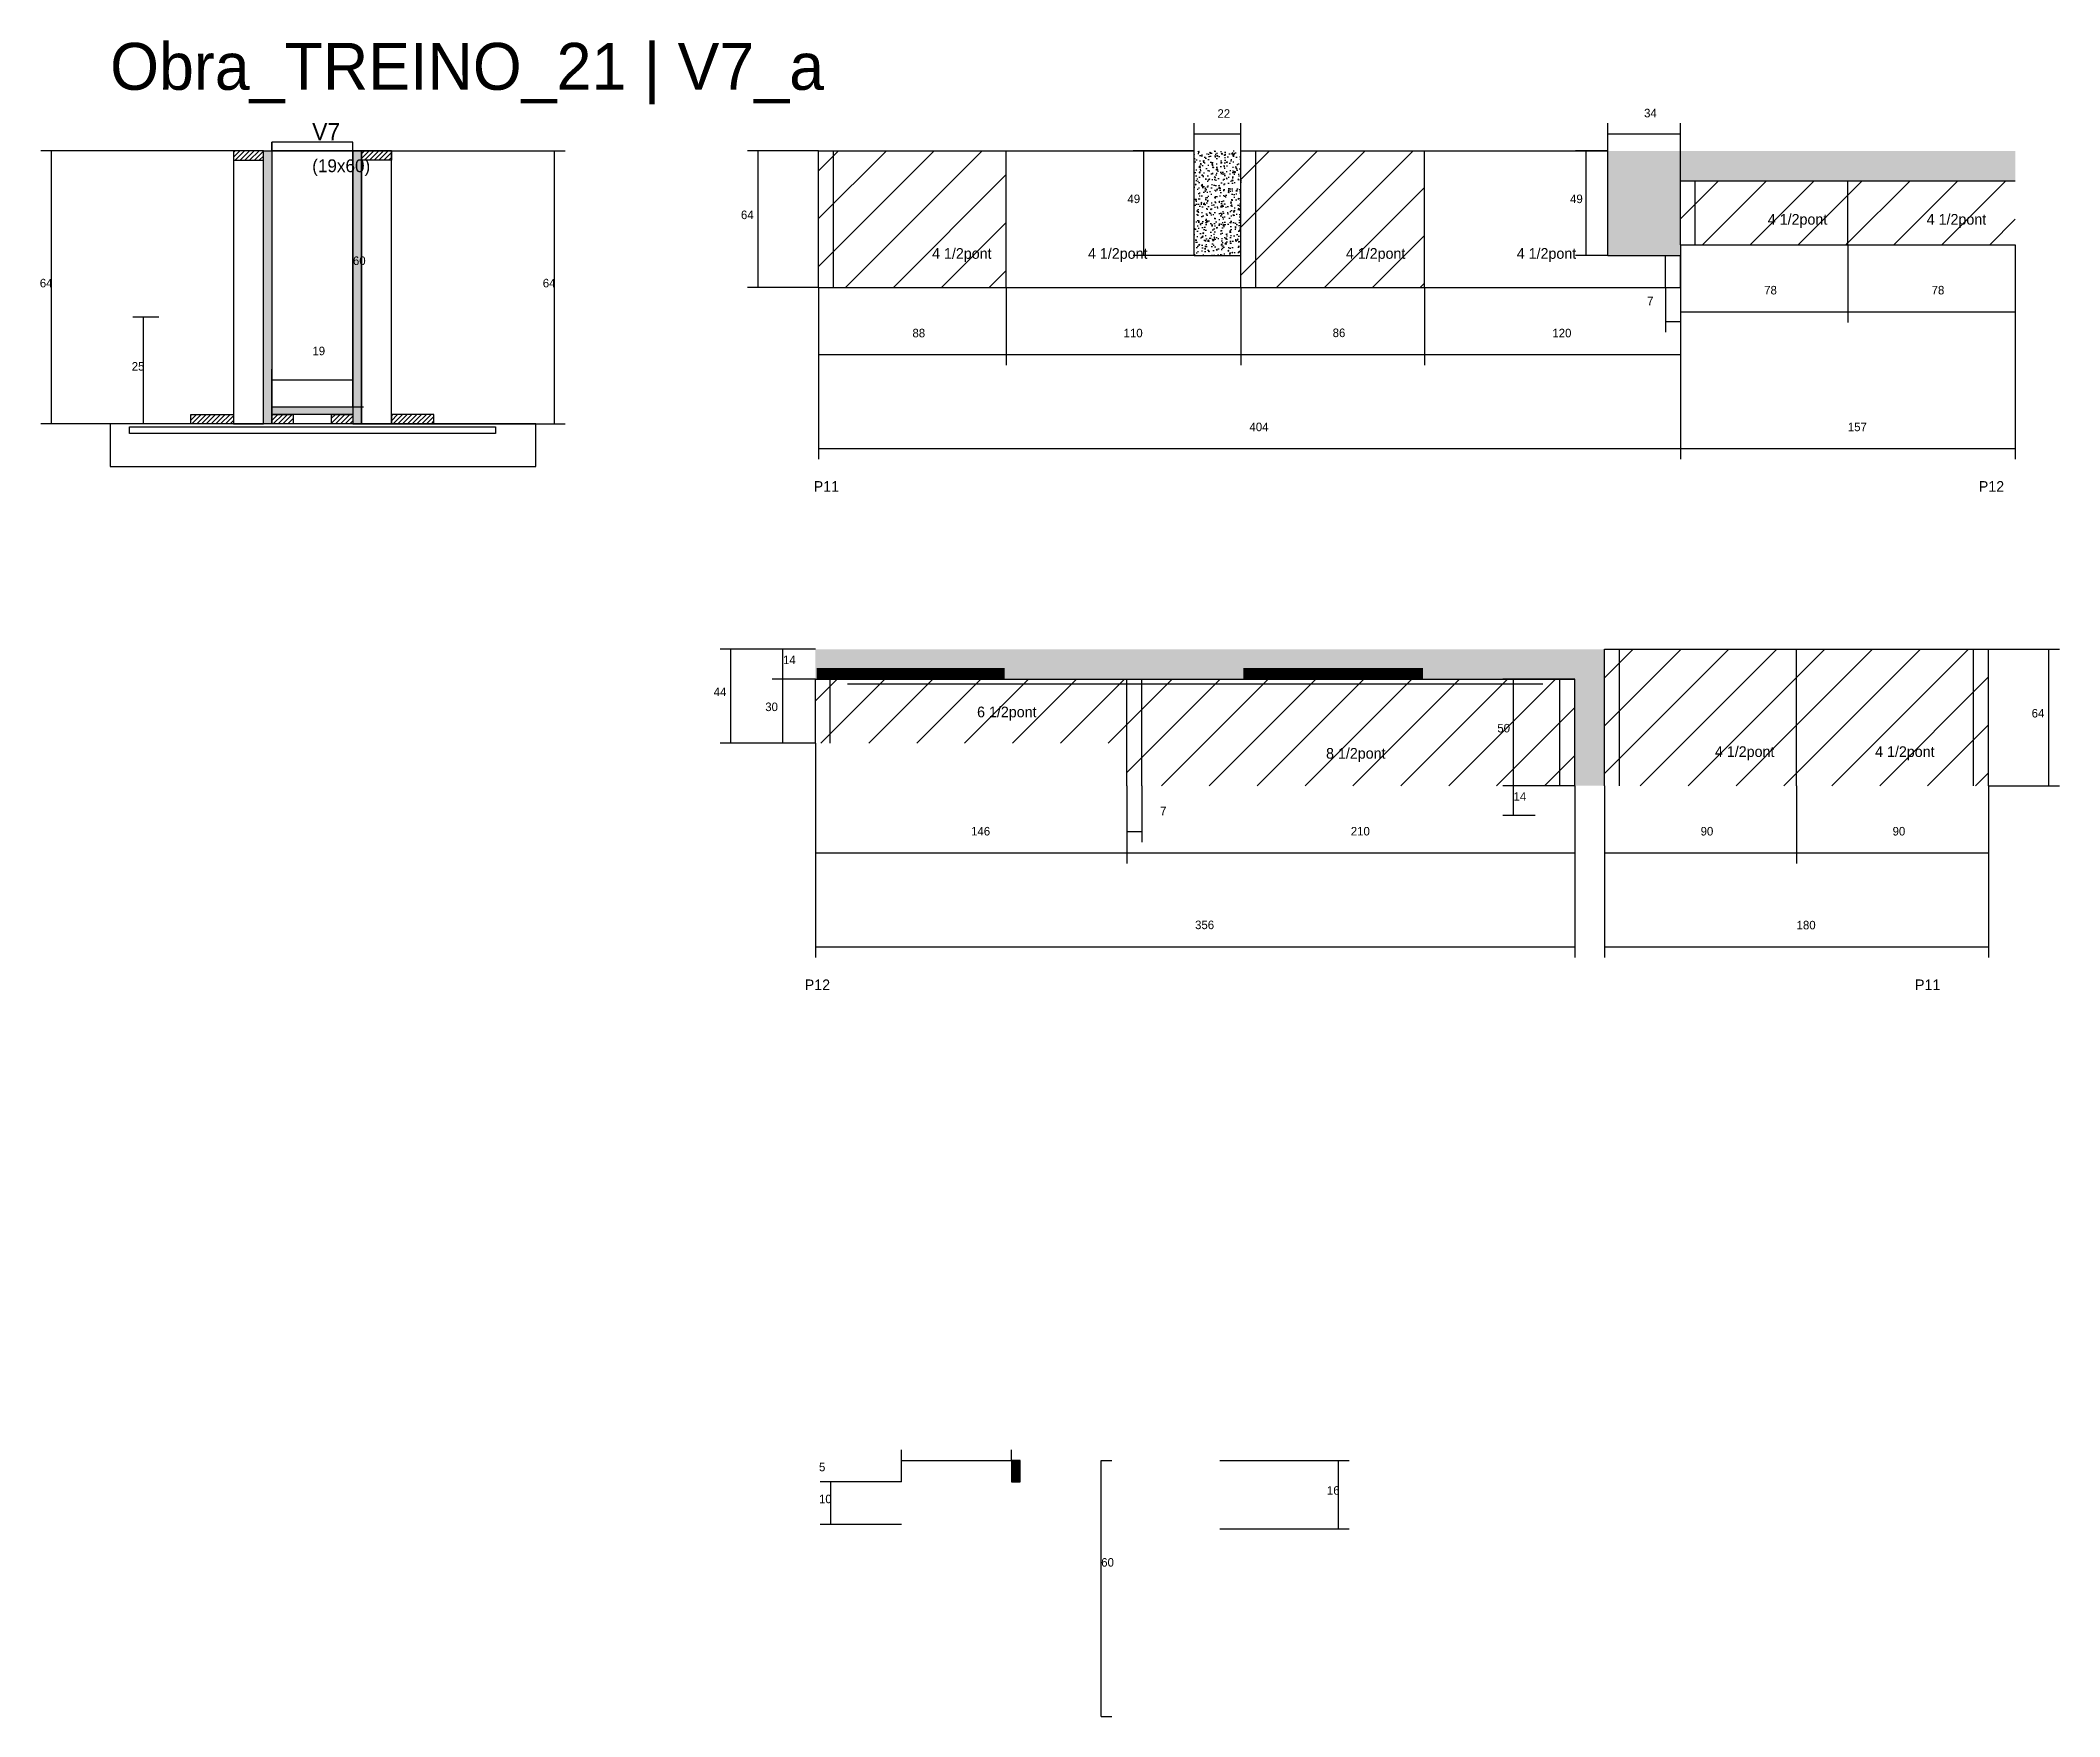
# Model space of a CAD drawing. Header units: metres. Extents: x -41 to 34800, y -36000 to 1848.
# Drawn here: x 2947 to 3894, y -22422 to -21637 of the extents above; entities that cross this region are included whole.
import ezdxf

# ---------------------------------------------------------------- set-up
doc = ezdxf.new("R2010")
doc.units = ezdxf.units.M
for name, color, linetype in [('CONCRETO', 251, 'Continuous'), ('COTA', 4, 'Continuous'), ('Cota Seção (2x)', 4, 'Continuous'), ('Hachura', 253, 'Continuous'), ('LABEL_ID', 3, 'Continuous'), ('Madeira', 126, 'Continuous'), ('NOMENCLATURA', 7, 'Continuous'), ('Painéis', 200, 'Continuous'), ('SARR_2.2x7', 40, 'Continuous'), ('SCO-___-LAJ', 4, 'Continuous'), ('Texto Seção', 7, 'Continuous')]:
    doc.layers.add(name, color=color, linetype=linetype)

msp = doc.modelspace()

# ---------------------------------------------------------------- texts
at = {"layer": 'COTA'}
for s, p in [('22', (3499.1, -21673.1)), ('34', (3699.1, -21672.9)), ('49', (3456.9, -21713.1)), ('49', (3664.4, -21713.1)), ('64', (3275.7, -21720.6)), ('64', (2947, -21752.6)), ('64', (3182.8, -21752.6)), ('78', (3755.4, -21755.9)), ('78', (3833.9, -21755.9)), ('7', (3700.5, -21761)), ('88', (3356.1, -21776)), ('110', (3455.1, -21776)), ('86', (3553.1, -21775.9)), ('120', (3656.1, -21776)), ('25', (2990.1, -21791.6)), ('404', (3514.1, -21820)), ('157', (3794.6, -21820)), ('14', (3295.4, -21929.2)), ('44', (3262.9, -21944.2)), ('30', (3287.1, -21951.2)), ('64', (3880.8, -21954.2)), ('50', (3630.3, -21961.2)), ('14', (3637.9, -21993.2)), ('7', (3472.2, -22000)), ('146', (3383.6, -22009.5)), ('210', (3561.6, -22009.5)), ('90', (3725.6, -22009.5)), ('90', (3815.6, -22009.5)), ('356', (3488.6, -22053.4)), ('180', (3770.6, -22053.5)), ('5', (3312.3, -22307.5)), ('10', (3312.3, -22322.5)), ('16', (3550.4, -22318.5))]:
    msp.add_text(s, height=4, dxfattribs=at).set_placement(p)
at = {"layer": 'Cota Seção (2x)'}
for s, p in [('60', (3093.8, -21742.1)), ('19', (3074.8, -21784.4)), ('60', (3444.6, -22352.2))]:
    msp.add_text(s, height=4, dxfattribs=at).set_placement(p)
at = {"layer": 'LABEL_ID'}
msp.add_text('Obra_TREINO_21 | V7_a', height=22, dxfattribs=at).set_placement((2980, -21660))
at = {"layer": 'NOMENCLATURA'}
for s, p in [('4 1/2pont', (3757.1, -21723.2)), ('4 1/2pont', (3831.6, -21723.2)), ('4 1/2pont', (3365.3, -21739.2)), ('4 1/2pont', (3438.4, -21739.2)), ('4 1/2pont', (3559.3, -21739.2)), ('4 1/2pont', (3639.4, -21739.2)), ('P11', (3309.8, -21848.4)), ('P12', (3856, -21848.4)), ('6 1/2pont', (3386.4, -21954.1)), ('8 1/2pont', (3550, -21973.5)), ('4 1/2pont', (3732.3, -21972.7)), ('4 1/2pont', (3807.4, -21972.7)), ('P12', (3305.6, -22082)), ('P11', (3826.1, -22082))]:
    msp.add_text(s, height=5, dxfattribs=at).set_placement(p)
at = {"layer": 'Texto Seção'}
for s, height, p in [('V7', 8, (3074.7, -21683.6)), ('(19x60)', 6, (3074.7, -21698.6))]:
    msp.add_text(s, height=height, dxfattribs=at).set_placement(p)

# ---------------------------------------------------------------- hatches: boundary and pattern name
at = {"layer": 'COTA'}
h = msp.add_hatch(dxfattribs=at)
h.set_pattern_fill('AR-CONC', scale=0.03)
h.paths.add_polyline_path([(3488.1, -21737.6), (3510.1, -21737.6), (3510.1, -21688.6), (3488.1, -21688.6)])
h = msp.add_hatch(dxfattribs=at)
h.set_pattern_fill('AR-CONC', scale=0.03)
h.paths.add_polyline_path([(3716.1, -21702.6), (3873.1, -21702.6), (3873.1, -21688.6), (3682.1, -21688.6), (3682.1, -21737.6), (3716.1, -21737.6), (3716.1, -21732.6)])
h = msp.add_hatch(dxfattribs=at)
h.set_pattern_fill('AR-CONC', scale=0.03)
h.paths.add_polyline_path([(3310.6, -21922.2), (3310.6, -21936.2), (3666.6, -21936.2), (3666.6, -21986.2), (3680.6, -21986.2), (3680.6, -21922.2)])
at = {"layer": 'Hachura'}
h = msp.add_hatch(dxfattribs=at)
h.set_pattern_fill('ANSI31', scale=0.5)
h.paths.add_polyline_path([(3037.8, -21688.6), (3037.8, -21693), (3037.8, -21693), (3051.8, -21693), (3051.8, -21693), (3051.8, -21688.6), (3051.8, -21688.6), (3037.8, -21688.6)])
h = msp.add_hatch(color=8, dxfattribs=at)
h.dxf.hatch_style = 1
h.paths.add_polyline_path([(3051.8, -21688.6), (3055.8, -21688.6), (3055.8, -21688.6), (3055.8, -21816.6), (3055.8, -21816.6), (3051.8, -21816.6), (3051.8, -21816.6), (3051.8, -21688.6)])
h = msp.add_hatch(color=8, dxfattribs=at)
h.dxf.hatch_style = 1
h.paths.add_polyline_path([(3097.8, -21688.6), (3093.8, -21688.6), (3093.8, -21688.6), (3093.8, -21816.6), (3093.8, -21816.6), (3097.8, -21816.6), (3097.8, -21816.6), (3097.8, -21688.6)])
h = msp.add_hatch(dxfattribs=at)
h.set_pattern_fill('ANSI31', scale=0.5)
h.paths.add_polyline_path([(3111.8, -21688.6), (3111.8, -21693), (3111.8, -21693), (3097.8, -21693), (3097.8, -21693), (3097.8, -21688.6), (3097.8, -21688.6), (3111.8, -21688.6)])
h = msp.add_hatch(dxfattribs=at)
h.set_pattern_fill('ANSI31', scale=5)
h.paths.add_polyline_path([(3312.1, -21752.6), (3400.1, -21752.6), (3400.1, -21688.6), (3312.1, -21688.6)])
h = msp.add_hatch(dxfattribs=at)
h.set_pattern_fill('ANSI31', scale=5)
h.paths.add_polyline_path([(3596.1, -21688.6), (3510.1, -21688.6), (3510.1, -21752.6), (3596.1, -21752.6)])
h = msp.add_hatch(dxfattribs=at)
h.set_pattern_fill('ANSI31', scale=5)
h.paths.add_polyline_path([(3716.1, -21732.6), (3794.6, -21732.6), (3794.6, -21702.6), (3716.1, -21702.6)])
h = msp.add_hatch(dxfattribs=at)
h.set_pattern_fill('ANSI31', scale=5)
h.paths.add_polyline_path([(3794.6, -21702.6), (3794.6, -21732.6), (3873.1, -21732.6), (3873.1, -21702.6)])
h = msp.add_hatch(color=8, dxfattribs=at)
h.dxf.hatch_style = 1
h.paths.add_polyline_path([(3055.8, -21812.2), (3055.8, -21808.6), (3055.8, -21808.6), (3093.8, -21808.6), (3093.8, -21808.6), (3093.8, -21812.2), (3093.8, -21812.2), (3055.8, -21812.2)])
h = msp.add_hatch(dxfattribs=at)
h.set_pattern_fill('ANSI31', scale=0.5)
h.paths.add_polyline_path([(3017.8, -21816.6), (3017.8, -21812.2), (3017.8, -21812.2), (3037.8, -21812.2), (3037.8, -21812.2), (3037.8, -21816.6), (3037.8, -21816.6), (3017.8, -21816.6)])
h = msp.add_hatch(dxfattribs=at)
h.set_pattern_fill('ANSI31', scale=0.5)
h.paths.add_polyline_path([(3055.8, -21816.6), (3055.8, -21812.2), (3055.8, -21812.2), (3065.8, -21812.2), (3065.8, -21812.2), (3065.8, -21816.6), (3065.8, -21816.6), (3055.8, -21816.6)])
h = msp.add_hatch(dxfattribs=at)
h.set_pattern_fill('ANSI31', scale=0.5)
h.paths.add_polyline_path([(3083.8, -21816.6), (3083.8, -21812.2), (3083.8, -21812.2), (3093.8, -21812.2), (3093.8, -21812.2), (3093.8, -21816.6), (3093.8, -21816.6), (3083.8, -21816.6)])
h = msp.add_hatch(dxfattribs=at)
h.set_pattern_fill('ANSI31', scale=0.5)
h.paths.add_polyline_path([(3131.8, -21816.6), (3131.8, -21812.2), (3131.8, -21812.2), (3111.8, -21812.2), (3111.8, -21812.2), (3111.8, -21816.6), (3111.8, -21816.6), (3131.8, -21816.6)])
h = msp.add_hatch(dxfattribs=at)
h.set_pattern_fill('ANSI31', scale=5)
h.paths.add_polyline_path([(3680.6, -21922.2), (3680.6, -21986.2), (3770.6, -21986.2), (3770.6, -21922.2)])
h = msp.add_hatch(dxfattribs=at)
h.set_pattern_fill('ANSI31', scale=5)
h.paths.add_polyline_path([(3860.6, -21922.2), (3770.6, -21922.2), (3770.6, -21986.2), (3860.6, -21986.2)])
h = msp.add_hatch(dxfattribs=at)
h.set_pattern_fill('ANSI31', scale=5)
h.paths.add_polyline_path([(3310.6, -21936.2), (3310.6, -21966.2), (3456.6, -21966.2), (3456.6, -21936.2)])
h = msp.add_hatch(dxfattribs=at)
h.set_pattern_fill('ANSI31', scale=5)
h.paths.add_polyline_path([(3456.6, -21936.2), (3456.6, -21986.2), (3666.6, -21986.2), (3666.6, -21936.2)])
h = msp.add_hatch(color=8, dxfattribs=at)
h.dxf.hatch_style = 1
h.paths.add_polyline_path([(3406.6, -22302.5), (3402.6, -22302.5), (3402.6, -22302.5), (3402.6, -22312.5), (3402.6, -22312.5), (3406.6, -22312.5), (3406.6, -22312.5), (3406.6, -22302.5)])

# ---------------------------------------------------------------- linework, layer by layer
at = {"layer": 'CONCRETO'}
for points in [[(3093.8, -21708.6), (3093.8, -21688.6), (3055.8, -21688.6), (3055.8, -21684.6), (3055.8, -21684.6), (3055.8, -21808.6), (3093.8, -21808.6), (3093.8, -21708.6)], [(3055.8, -21808.6), (3093.8, -21808.6), (3093.8, -21684.6), (3055.8, -21684.6)]]:
    msp.add_lwpolyline(points, close=True, dxfattribs=at)
at = {"layer": 'COTA'}
for p, q in [((3488.1, -21688.6), (3488.1, -21675.6)), ((3510.1, -21688.6), (3510.1, -21675.6)), ((3682.1, -21688.6), (3682.1, -21675.6)), ((3716.1, -21702.6), (3716.1, -21675.6)), ((3488.1, -21680.6), (3510.1, -21680.6)), ((3682.1, -21680.6), (3716.1, -21680.6)), ((3037.8, -21688.6), (2947.5, -21688.6)), ((2952.5, -21816.6), (2952.5, -21688.6)), ((3111.8, -21688.6), (3193.3, -21688.6)), ((3188.3, -21816.6), (3188.3, -21688.6)), ((3312.1, -21688.6), (3278.8, -21688.6)), ((3283.8, -21752.6), (3283.8, -21688.6)), ((3488.1, -21688.6), (3459.5, -21688.6)), ((3464.5, -21737.6), (3464.5, -21688.6)), ((3682.1, -21688.6), (3667, -21688.6)), ((3672, -21737.6), (3672, -21688.6)), ((3716.1, -21732.6), (3716.1, -21769.1)), ((3794.6, -21732.6), (3794.6, -21769.1)), ((3794.6, -21732.6), (3794.6, -21769.1)), ((3873.1, -21732.6), (3873.1, -21769.1)), ((3488.1, -21737.6), (3459.5, -21737.6)), ((3682.1, -21737.6), (3667, -21737.6)), ((3312.1, -21752.6), (3278.8, -21752.6)), ((3312.1, -21752.6), (3312.1, -21789.1)), ((3312.1, -21752.6), (3312.1, -21833.1)), ((3400.1, -21752.6), (3400.1, -21789.1)), ((3400.1, -21752.6), (3400.1, -21789.1)), ((3510.1, -21752.6), (3510.1, -21789.1)), ((3510.1, -21752.6), (3510.1, -21789.1)), ((3596.1, -21752.6), (3596.1, -21789.1)), ((3596.1, -21752.6), (3596.1, -21789.1)), ((3709.1, -21752.6), (3709.1, -21773.6)), ((3716.1, -21751.3), (3716.1, -21789.1)), ((3716.1, -21752.6), (3716.1, -21833.1)), ((3716.1, -21752.6), (3716.1, -21833.1)), ((3716.1, -21752.6), (3716.1, -21773.6)), ((3873.1, -21752.6), (3873.1, -21833.1)), ((3002.8, -21766.6), (2990.6, -21766.6)), ((2995.6, -21816.6), (2995.6, -21766.6)), ((3709.1, -21768.6), (3716.1, -21768.6)), ((3716.1, -21764.1), (3794.6, -21764.1)), ((3794.6, -21764.1), (3873.1, -21764.1)), ((3312.1, -21784.1), (3400.1, -21784.1)), ((3400.1, -21784.1), (3510.1, -21784.1)), ((3510.1, -21784.1), (3596.1, -21784.1)), ((3596.1, -21784.1), (3716.1, -21784.1)), ((3017.8, -21816.6), (2947.5, -21816.6)), ((3002.8, -21816.6), (2990.6, -21816.6)), ((3131.8, -21816.6), (3193.3, -21816.6)), ((3312.1, -21828.1), (3716.1, -21828.1)), ((3716.1, -21828.1), (3873.1, -21828.1)), ((3310.6, -21922.2), (3266, -21922.2)), ((3271, -21966.2), (3271, -21922.2)), ((3310.6, -21922.2), (3290.4, -21922.2)), ((3295.4, -21936.2), (3295.4, -21922.2)), ((3860.6, -21922.2), (3893.9, -21922.2)), ((3888.9, -21986.2), (3888.9, -21922.2)), ((3310.6, -21936.2), (3290.4, -21936.2)), ((3310.6, -21936.2), (3290.4, -21936.2)), ((3295.4, -21966.2), (3295.4, -21936.2)), ((3666.6, -21936.2), (3632.9, -21936.2)), ((3637.9, -21986.2), (3637.9, -21936.2)), ((3310.6, -21966.2), (3266, -21966.2)), ((3310.6, -21966.2), (3290.4, -21966.2)), ((3310.6, -21966.2), (3310.6, -22022.6)), ((3310.6, -21966.2), (3310.6, -22066.7)), ((3456.6, -21986.2), (3456.6, -22012.6)), ((3463.6, -21986.2), (3463.6, -22012.6)), ((3648.1, -21986.2), (3632.9, -21986.2)), ((3666.6, -21986.2), (3632.9, -21986.2)), ((3637.9, -22000.2), (3637.9, -21986.2)), ((3666.6, -21986.2), (3666.6, -22022.6)), ((3666.6, -21986.2), (3666.6, -22066.7)), ((3680.6, -21986.2), (3680.6, -22022.6)), ((3680.6, -21986.2), (3680.6, -22066.7)), ((3770.6, -21986.2), (3770.6, -22022.6)), ((3770.6, -21986.2), (3770.6, -22022.6)), ((3860.6, -21986.2), (3860.6, -22022.6)), ((3860.6, -21986.2), (3860.6, -22066.7)), ((3860.6, -21986.2), (3893.9, -21986.2)), ((3456.6, -22000.2), (3456.6, -22022.6)), ((3456.6, -22000.2), (3456.6, -22022.6)), ((3456.6, -22007.6), (3463.6, -22007.6)), ((3648.1, -22000.2), (3632.9, -22000.2)), ((3310.6, -22017.6), (3456.6, -22017.6)), ((3456.6, -22017.6), (3666.6, -22017.6)), ((3680.6, -22017.6), (3770.6, -22017.6)), ((3770.6, -22017.6), (3860.6, -22017.6)), ((3310.6, -22061.7), (3666.6, -22061.7)), ((3680.6, -22061.7), (3860.6, -22061.7)), ((3351, -22312.5), (3351, -22297.5)), ((3351, -22302.5), (3402.6, -22302.5)), ((3402.6, -22302.5), (3402.6, -22297.5)), ((3500.2, -22302.5), (3560.9, -22302.5)), ((3555.9, -22334.5), (3555.9, -22302.5)), ((3351, -22312.5), (3312.8, -22312.5)), ((3317.8, -22332.5), (3317.8, -22312.5)), ((3351, -22332.5), (3312.8, -22332.5)), ((3500.2, -22334.5), (3560.9, -22334.5))]:
    msp.add_line(p, q, dxfattribs=at)
at = {"layer": 'Cota Seção (2x)'}
for p, q in [((3055.8, -21688.6), (3098.8, -21688.6)), ((3093.8, -21808.6), (3093.8, -21688.6)), ((3055.8, -21808.6), (3055.8, -21790.9)), ((3093.8, -21808.6), (3093.8, -21790.9)), ((3055.8, -21795.9), (3093.8, -21795.9)), ((3055.8, -21808.6), (3098.8, -21808.6)), ((3444.6, -22422.5), (3444.6, -22302.5)), ((3444.6, -22302.5), (3449.6, -22302.5)), ((3444.6, -22422.5), (3449.6, -22422.5))]:
    msp.add_line(p, q, dxfattribs=at)
at = {"layer": 'Madeira'}
for points in [[(3037.8, -21688.6), (3037.8, -21693), (3051.8, -21693), (3051.8, -21688.6)], [(3037.8, -21816.6), (3051.8, -21816.6), (3051.8, -21688.6), (3037.8, -21688.6)], [(3111.8, -21688.6), (3111.8, -21693), (3097.8, -21693), (3097.8, -21688.6)], [(3111.8, -21688.6), (3097.8, -21688.6), (3097.8, -21816.6), (3111.8, -21816.6)], [(2980, -21836.6), (3179.6, -21836.6), (3179.6, -21816.6), (2980, -21816.6)], [(3017.8, -21816.6), (3017.8, -21812.2), (3037.8, -21812.2), (3037.8, -21816.6)], [(3055.8, -21816.6), (3055.8, -21812.2), (3065.8, -21812.2), (3065.8, -21816.6)], [(3083.8, -21816.6), (3083.8, -21812.2), (3093.8, -21812.2), (3093.8, -21816.6)], [(3131.8, -21816.6), (3131.8, -21812.2), (3111.8, -21812.2), (3111.8, -21816.6)]]:
    msp.add_lwpolyline(points, close=True, dxfattribs=at)
at = {"layer": 'Painéis'}
for p, q in [((3312.1, -21688.6), (3488.1, -21688.6)), ((3312.1, -21752.6), (3312.1, -21688.6)), ((3400.1, -21752.6), (3400.1, -21688.6)), ((3488.1, -21737.6), (3488.1, -21688.6)), ((3510.1, -21688.6), (3682.1, -21688.6)), ((3510.1, -21752.6), (3510.1, -21688.6)), ((3596.1, -21752.6), (3596.1, -21688.6)), ((3682.1, -21737.6), (3682.1, -21688.6)), ((3716.1, -21702.6), (3873.1, -21702.6)), ((3716.1, -21732.6), (3716.1, -21702.6)), ((3794.6, -21732.6), (3794.6, -21702.6)), ((3716.1, -21732.6), (3873.1, -21732.6)), ((3488.1, -21737.6), (3510.1, -21737.6)), ((3682.1, -21737.6), (3716.1, -21737.6)), ((3716.1, -21752.6), (3716.1, -21737.6)), ((3312.1, -21752.6), (3510.1, -21752.6)), ((3510.1, -21752.6), (3716.1, -21752.6)), ((3055.8, -21808.6), (3093.8, -21808.6)), ((3680.6, -21922.2), (3860.6, -21922.2)), ((3680.6, -21986.2), (3680.6, -21922.2)), ((3770.6, -21986.2), (3770.6, -21922.2)), ((3860.6, -21986.2), (3860.6, -21922.2)), ((3310.6, -21936.2), (3666.6, -21936.2)), ((3310.6, -21966.2), (3310.6, -21936.2)), ((3456.6, -21986.2), (3456.6, -21936.2)), ((3666.6, -21986.2), (3666.6, -21936.2))]:
    msp.add_line(p, q, dxfattribs=at)
for points in [[(3051.8, -21688.6), (3055.8, -21688.6), (3055.8, -21816.6), (3051.8, -21816.6)], [(3097.8, -21688.6), (3093.8, -21688.6), (3093.8, -21816.6), (3097.8, -21816.6)], [(3055.8, -21812.2), (3055.8, -21808.6), (3093.8, -21808.6), (3093.8, -21812.2)], [(3406.6, -22302.5), (3402.6, -22302.5), (3402.6, -22312.5), (3406.6, -22312.5)]]:
    msp.add_lwpolyline(points, close=True, dxfattribs=at)
at = {"layer": 'SARR_2.2x7'}
for p, q in [((3319.1, -21752.6), (3319.1, -21688.6)), ((3517.1, -21752.6), (3517.1, -21688.6)), ((3723.1, -21732.6), (3723.1, -21702.6)), ((3709.1, -21752.6), (3709.1, -21737.6)), ((3687.6, -21986.2), (3687.6, -21922.2)), ((3853.6, -21986.2), (3853.6, -21922.2)), ((3311.3, -21931.31), (3399.3, -21931.31)), ((3311.3, -21931.92), (3399.3, -21931.92)), ((3311.3, -21932.53), (3399.3, -21932.53)), ((3311.3, -21933.14), (3399.3, -21933.14)), ((3511.3, -21931.31), (3595.3, -21931.31)), ((3511.3, -21931.92), (3595.3, -21931.92)), ((3511.3, -21932.53), (3595.3, -21932.53)), ((3511.3, -21933.14), (3595.3, -21933.14)), ((3311.3, -21933.76), (3399.3, -21933.76)), ((3311.3, -21934.37), (3399.3, -21934.37)), ((3311.3, -21934.98), (3399.3, -21934.98)), ((3311.3, -21935.59), (3399.3, -21935.59)), ((3317.6, -21966.2), (3317.6, -21936.2)), ((3325.6, -21938.4), (3456.6, -21938.4)), ((3456.6, -21938.4), (3651.6, -21938.4)), ((3463.6, -21986.2), (3463.6, -21936.2)), ((3511.3, -21933.76), (3595.3, -21933.76)), ((3511.3, -21934.37), (3595.3, -21934.37)), ((3511.3, -21934.98), (3595.3, -21934.98)), ((3511.3, -21935.59), (3595.3, -21935.59)), ((3659.6, -21986.2), (3659.6, -21936.2))]:
    msp.add_line(p, q, dxfattribs=at)
at = {"layer": 'SCO-___-LAJ'}
msp.add_lwpolyline([(2989, -21817.9), (3160.7, -21817.9), (3160.7, -21821.1), (2989, -21821.1)], close=True, dxfattribs=at)

msp.set_redraw_order([(e.dxf.handle, doc.entitydb.next_handle()) for e in msp.query("TEXT MTEXT ATTDEF DIMENSION ARC_DIMENSION")])  # texts and dimensions are drawn at this point

doc.saveas('drawing.dxf')
